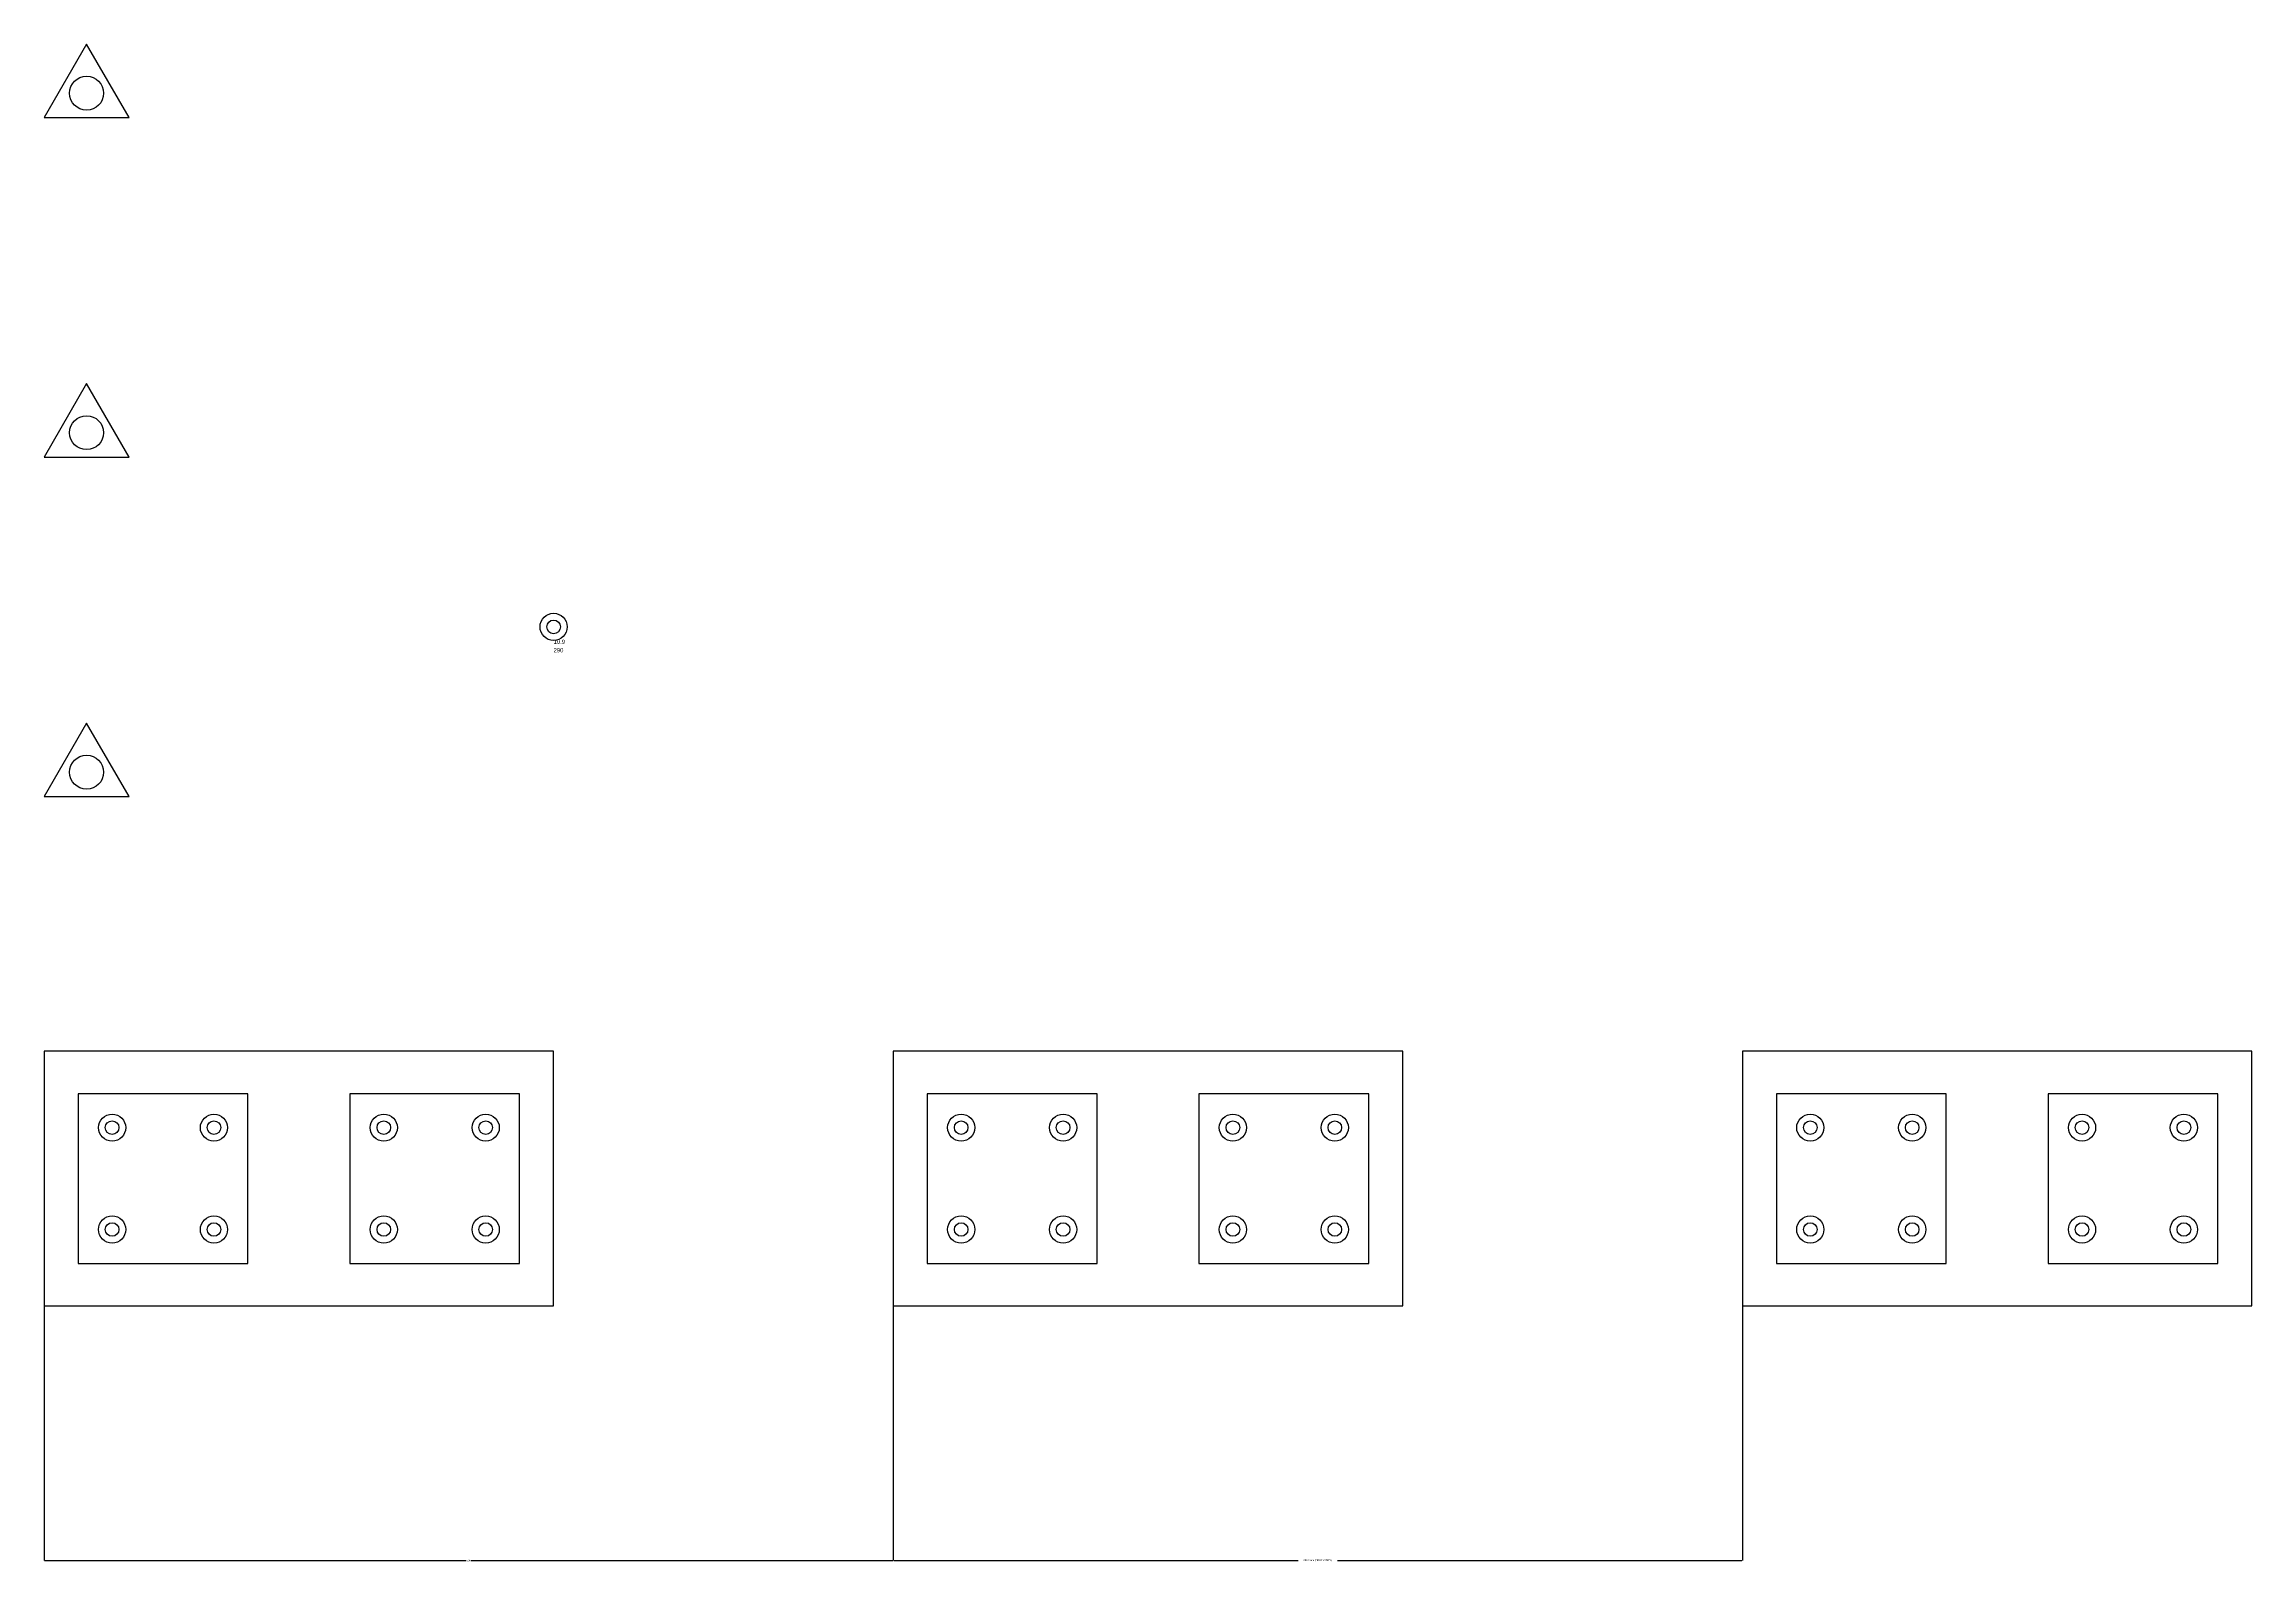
# Model space of a CAD drawing. Header units: metres. Extents: x 100 to 1400, y -53 to 843.
import ezdxf

# ---------------------------------------------------------------- set-up
doc = ezdxf.new("R2010")
doc.units = ezdxf.units.M
for name, color, linetype in [('ANONYMOUS_GROUPS', 6, 'Continuous'), ('DIMENSIONS_OVERRIDDEN', 1, 'Continuous'), ('DIMENSIONS_RAW', 3, 'Continuous'), ('EQUIPMENT_BLOCKS', 4, 'Continuous'), ('STRUCTURAL_COLUMNS', 5, 'Continuous')]:
    doc.layers.add(name, color=color, linetype=linetype)
doc.dimstyles.get("Standard").update_dxf_attribs({"dimtxt": 2.5, "dimasz": 2.5, "dimexe": 1.25, "dimexo": 0.625, "dimtad": 1, "dimcen": 2.5, "dimazin": 3, "dimtfac": 1, "dimtmove": 0, "dimatfit": 3})

# ---------------------------------------------------------------- blocks, each defined once
blk = doc.blocks.new('BOLT_M16')
at = {"color": 5}
for radius in [8, 4]:
    blk.add_circle((0, 0), radius, dxfattribs=at)
for tag, p in [('TORQUE_NM', (0, -15)), ('GRADE', (0, -10))]:
    blk.add_attdef(tag, p, '', height=3)
blk = doc.blocks.new('STRUCTURAL_BRACKET')
at = {"color": 2}
blk.add_lwpolyline([(0, 0), (100, 0), (100, 100), (0, 100)], close=True, dxfattribs=at)
for p in [(20, 80), (80, 80), (20, 20), (80, 20)]:
    blk.add_blockref('BOLT_M16', p)
blk = doc.blocks.new('ASSEMBLY_GIRDER_JOINT')
at = {"color": 6}
blk.add_lwpolyline([(0, 0), (300, 0), (300, 150), (0, 150)], close=True, dxfattribs=at)
for p in [(20, 25), (180, 25)]:
    blk.add_blockref('STRUCTURAL_BRACKET', p)
blk = doc.blocks.new('*U1')
at = {"color": 6}
blk.add_lwpolyline([(0, 0), (50, 0), (25, 43.3)], close=True, dxfattribs=at)
blk.add_circle((25, 14.4), 10, dxfattribs=at)
blk = doc.blocks.new('_CLOSEDFILLED')
at = {"color": 0, "linetype": 'BYBLOCK'}
blk.add_solid([(-1, 0.2), (0, 0), (-1, -0.2)], dxfattribs=at)
blk = doc.blocks.new('*D1')
for p, q in [((100, 100), (100, -50)), ((600, 100), (600, -50)), ((100.25, -50), (348.5, -50)), ((351.5, -50), (599.75, -50))]:
    blk.add_line(p, q)
at = {"layer": 'Defpoints'}
for p in [(100, 100), (600, 100), (100, -50)]:
    blk.add_point(p, dxfattribs=at)
at = {"layer": 'DIMENSIONS_RAW', "xscale": 0.25, "yscale": 0.25, "rotation": 180}
blk.add_blockref('_CLOSEDFILLED', (100, -50), dxfattribs=at)
at = {"layer": 'DIMENSIONS_RAW', "xscale": 0.25, "yscale": 0.25}
blk.add_blockref('_CLOSEDFILLED', (600, -50), dxfattribs=at)
at = {"layer": 'DIMENSIONS_RAW', "insert": (350, -50), "char_height": 1, "attachment_point": 5}
blk.add_mtext('500', dxfattribs=at)
blk = doc.blocks.new('*D2')
for p, q in [((600, 100), (600, -50)), ((1100, 100), (1100, -50)), ((600.25, -50), (838.5, -50)), ((861.5, -50), (1099.75, -50))]:
    blk.add_line(p, q)
at = {"layer": 'Defpoints'}
for p in [(600, 100), (1100, 100), (600, -50)]:
    blk.add_point(p, dxfattribs=at)
at = {"layer": 'DIMENSIONS_OVERRIDDEN', "xscale": 0.25, "yscale": 0.25, "rotation": 180}
blk.add_blockref('_CLOSEDFILLED', (600, -50), dxfattribs=at)
at = {"layer": 'DIMENSIONS_OVERRIDDEN', "xscale": 0.25, "yscale": 0.25}
blk.add_blockref('_CLOSEDFILLED', (1100, -50), dxfattribs=at)
at = {"layer": 'DIMENSIONS_OVERRIDDEN', "insert": (850, -50), "char_height": 1, "attachment_point": 5}
blk.add_mtext('650.0 mm (FIELD VERIFY)', dxfattribs=at)

msp = doc.modelspace()

# ---------------------------------------------------------------- block references
at = {"layer": 'ANONYMOUS_GROUPS'}
for p in [(100, 800), (100, 600), (100, 400)]:
    msp.add_blockref('*U1', p, dxfattribs=at)
at = {"layer": 'EQUIPMENT_BLOCKS'}
for p in [(100, 100), (600, 100), (1100, 100)]:
    msp.add_blockref('ASSEMBLY_GIRDER_JOINT', p, dxfattribs=at)
at = {"layer": 'STRUCTURAL_COLUMNS'}
ref = msp.add_blockref('BOLT_M16', (400, 500), dxfattribs=at)
ref.add_attrib('GRADE', '10.9', (400, 490), dxfattribs={"height": 2.5})
ref.add_attrib('TORQUE_NM', '290', (400, 485), dxfattribs={"height": 2.5})

# ---------------------------------------------------------------- dimensions: what is measured, and where the dimension line sits
at = {"layer": 'DIMENSIONS_OVERRIDDEN'}
dim = msp.add_linear_dim(base=(600, -50), p1=(600, 100), p2=(1100, 100), text='650.0 mm (FIELD VERIFY)', dimstyle='Standard', dxfattribs=at)
dim.commit()
dim.dimension.update_dxf_attribs({"geometry": '*D2', "text_midpoint": (850, -50)})
at = {"layer": 'DIMENSIONS_RAW'}
dim = msp.add_linear_dim(base=(100, -50), p1=(100, 100), p2=(600, 100), dimstyle='Standard', dxfattribs=at)
dim.commit()
dim.dimension.update_dxf_attribs({"geometry": '*D1', "text_midpoint": (350, -50)})

doc.saveas('drawing.dxf')
